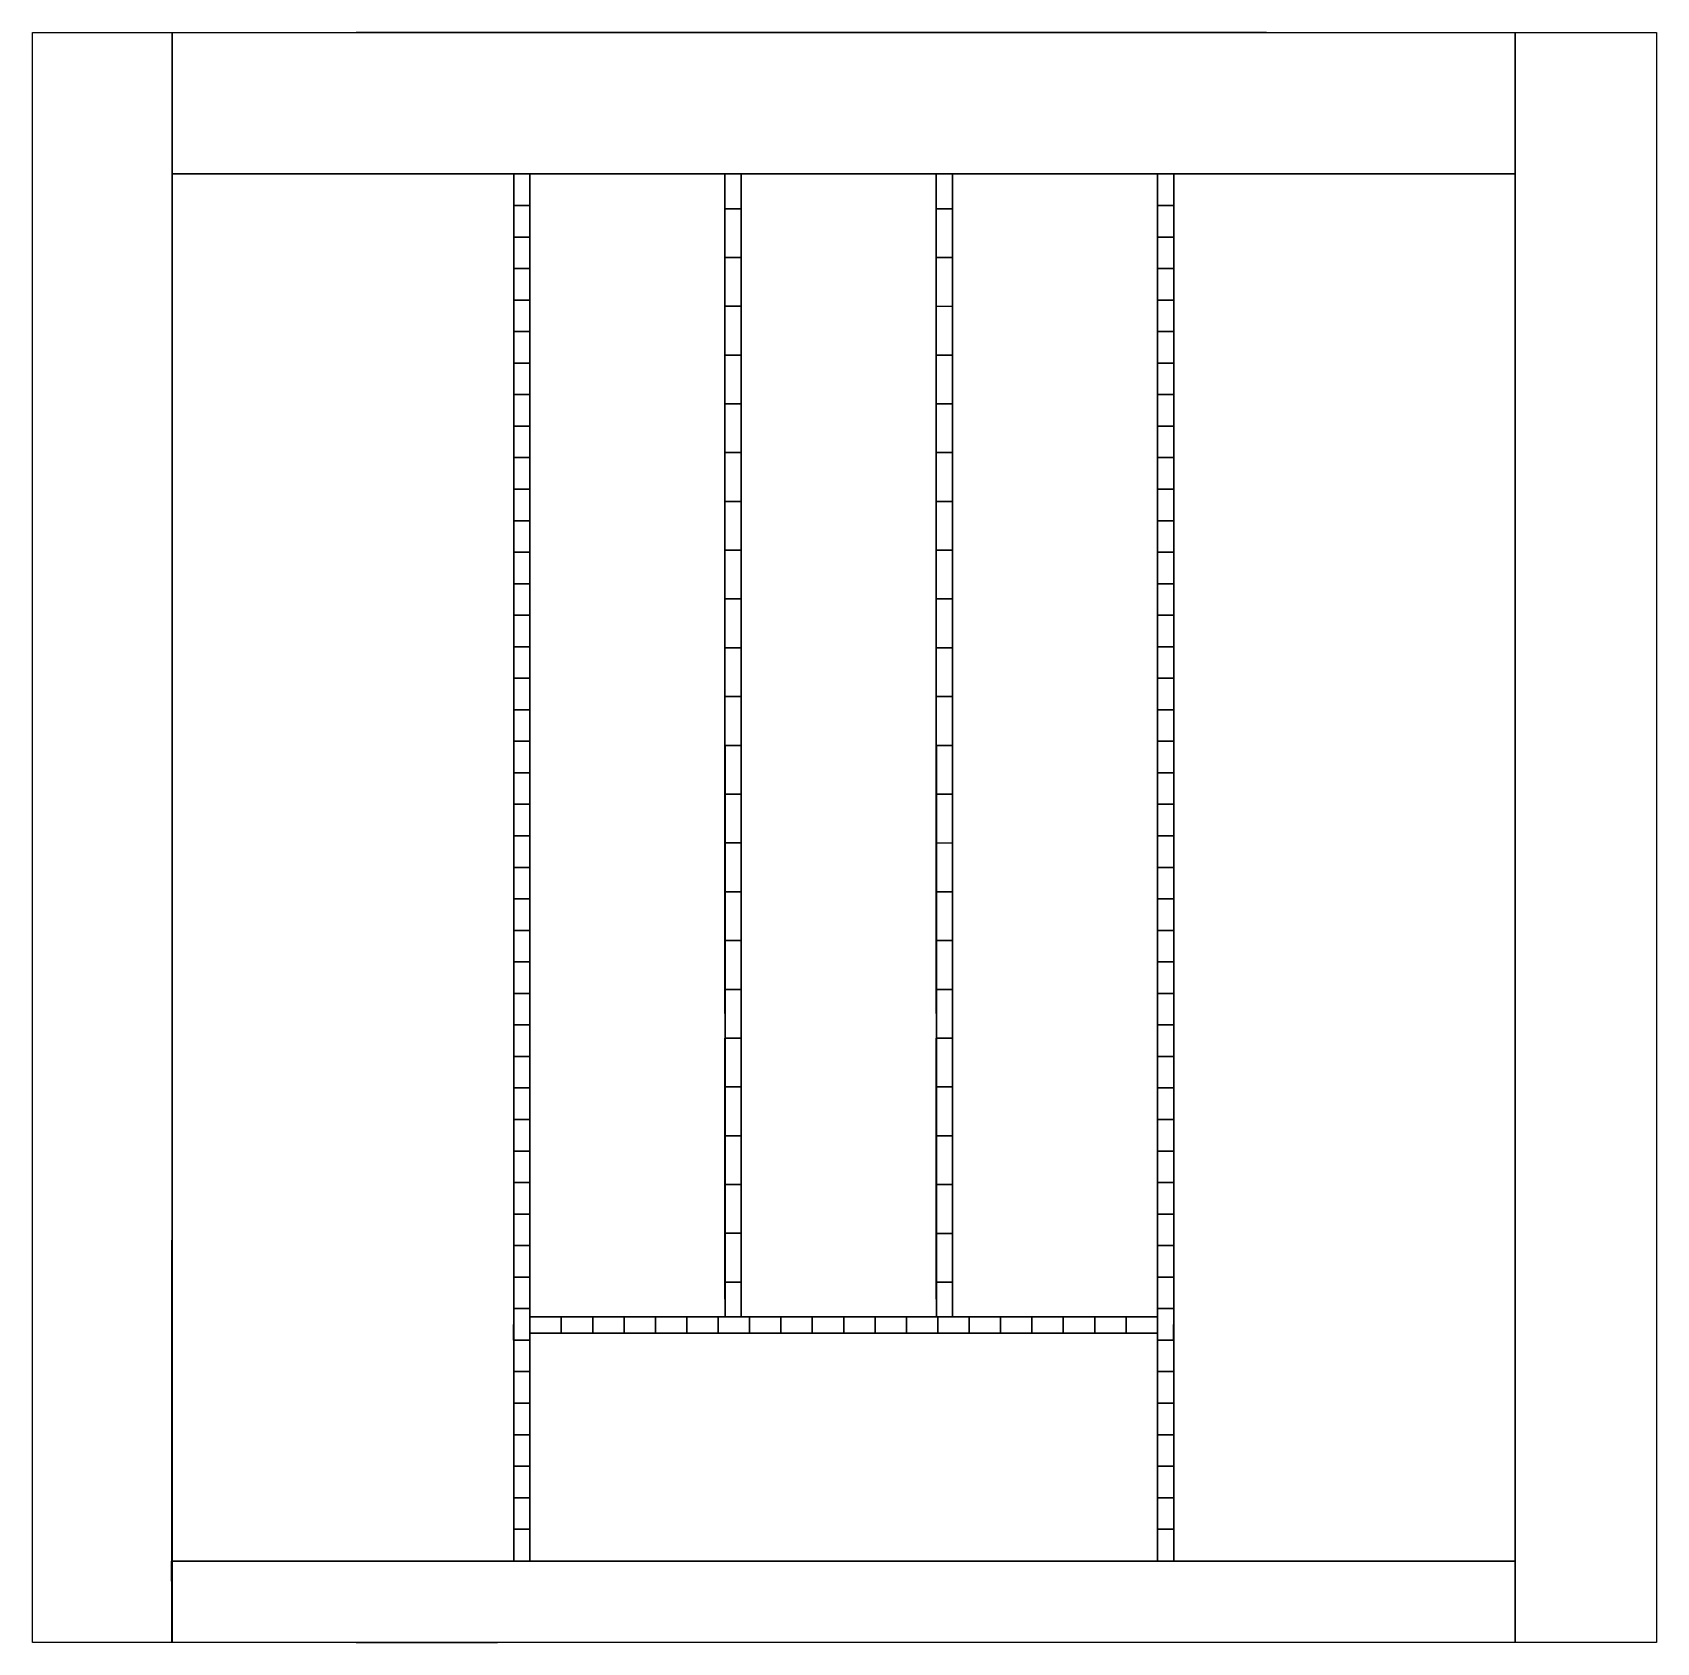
# Model space of a CAD drawing. Extents: x -240 to 260, y -495 to 0.
import ezdxf

# ---------------------------------------------------------------- set-up
doc = ezdxf.new("R2010")
doc.units = 0
doc.layers.add('BRANCO', color=7, linetype='CONTINUOUS')

msp = doc.modelspace()

# ---------------------------------------------------------------- linework, layer by layer
at = {"layer": 'BRANCO'}
for p, q in [((140, 0), (-140, 0)), ((-140, 0), (140, 0)), ((216.5, -495), (216.5, 0)), ((216.5, 0), (260, 0)), ((260, 0), (260, -495)), ((-86.5, -394.89, -73.99), (106.5, -394.89, -73.99)), ((-86.5, -399.89, -73.99), (106.5, -399.89, -73.99)), ((-140, -495), (-96.5, -495)), ((260, -495), (216.5, -495))]:
    msp.add_line(p, q, dxfattribs=at)
for points in [[(-239.51, -494.99), (-239.51, 0), (-196.5, 0), (-196.77, -495)], [(-196.5, -494.99), (-239.51, -494.99), (-239.51, 0), (-196.5, 0)], [(-196.5, -43.5), (-196.5, 0), (216.5, 0), (216.5, -43.5)], [(216.5, -495), (216.5, 0), (260, 0), (260, -495)], [(260, -495), (216.5, -495), (216.5, 0), (260, 0)], [(-196.5, -43.5), (-196.5, -43.5, -74), (216.5, -43.5, -74), (216.5, -43.5)], [(-196.5, -43.5), (-196.5, -470), (-196.5, -470, -74), (-196.5, -43.5, -74)], [(-196.5, -43.5, -74), (-196.5, -470, -74), (216.5, -470, -74), (216.5, -43.5, -74)], [(-91.5, -43.5, -24), (-91.5, -53.19, -21.85), (-91.5, -53.19, -74), (-91.5, -43.5, -74)], [(-86.5, -43.5, -24), (-91.5, -43.5, -24), (-91.5, -43.5, -74), (-86.5, -43.5, -74)], [(-86.5, -43.5, -24), (-91.5, -43.5, -24), (-91.5, -53.19, -21.85), (-86.5, -53.19, -21.85)], [(-91.5, -470, -74), (-86.5, -470, -74), (-86.5, -43.5, -74), (-91.5, -43.5, -74)], [(-86.5, -43.5, -24), (-86.5, -53.19, -21.85), (-86.5, -53.19, -74), (-86.5, -43.5, -74)], [(-21.52, -43.49, -74.02), (-21.52, -43.49, -24.02), (-26.52, -43.5, -24.02), (-26.52, -43.5, -74.02)], [(-26.5, -394.89, -74.02), (-21.5, -394.88, -74.02), (-21.52, -43.49, -74.02), (-26.52, -43.5, -74.02)], [(-21.51, -54.19, -21.19), (-21.52, -43.49, -24.02), (-26.52, -43.5, -24.02), (-26.51, -54.19, -21.19)], [(-26.52, -43.5, -24.02), (-26.51, -54.19, -21.19), (-26.51, -54.19, -74.02), (-26.52, -43.5, -74.02)], [(-21.52, -43.49, -24.02), (-21.51, -54.19, -21.19), (-21.51, -54.19, -74.02), (-21.52, -43.49, -74.02)], [(43.48, -43.5, -73.93), (43.48, -43.5, -23.93), (38.48, -43.51, -23.93), (38.48, -43.51, -73.93)], [(38.5, -394.9, -73.93), (43.5, -394.89, -73.93), (43.48, -43.5, -73.93), (38.48, -43.51, -73.93)], [(43.49, -54.19, -21.1), (43.48, -43.5, -23.93), (38.48, -43.5, -23.93), (38.49, -54.2, -21.1)], [(38.48, -43.51, -23.93), (38.49, -54.2, -21.1), (38.49, -54.2, -73.93), (38.48, -43.51, -73.93)], [(43.48, -43.5, -23.93), (43.49, -54.19, -21.1), (43.49, -54.19, -73.93), (43.48, -43.5, -73.93)], [(106.5, -43.5, -24), (106.5, -53.19, -21.84), (106.5, -53.19, -74), (106.5, -43.5, -74)], [(111.5, -43.5, -24), (106.5, -43.5, -24), (106.5, -43.5, -74), (111.5, -43.5, -74)], [(111.5, -43.5, -24), (106.5, -43.5, -24), (106.5, -53.19, -21.84), (111.5, -53.19, -21.84)], [(106.5, -470, -74), (111.5, -470, -74), (111.5, -43.5, -74), (106.5, -43.5, -74)], [(111.5, -43.5, -24), (111.5, -53.19, -21.84), (111.5, -53.19, -74), (111.5, -43.5, -74)], [(216.5, -470), (216.5, -470, -74), (216.5, -43.5, -74), (216.5, -43.5)], [(-91.5, -53.19, -21.85), (-91.5, -62.88, -19.8), (-91.5, -62.88, -74), (-91.5, -53.19, -74)], [(-86.5, -53.19, -21.85), (-91.5, -53.19, -21.85), (-91.5, -62.88, -19.8), (-86.5, -62.88, -19.8)], [(-86.5, -53.19, -21.85), (-86.5, -62.88, -19.8), (-86.5, -62.88, -74), (-86.5, -53.19, -74)], [(-26.51, -54.19, -21.19), (-26.51, -69.19, -17.53), (-26.51, -69.19, -74.02), (-26.51, -54.19, -74.02)], [(-21.51, -69.19, -17.53), (-21.53, -54.19, -21.19), (-26.51, -54.19, -21.19), (-26.51, -69.19, -17.53)], [(-21.51, -54.19, -21.19), (-21.51, -69.19, -17.53), (-21.51, -69.19, -74.02), (-21.51, -54.19, -74.02)], [(43.49, -69.19, -17.44), (43.47, -54.19, -21.1), (38.49, -54.2, -21.1), (38.49, -69.2, -17.44)], [(38.49, -54.2, -21.1), (38.49, -69.2, -17.44), (38.49, -69.2, -73.93), (38.49, -54.2, -73.93)], [(43.49, -54.19, -21.1), (43.49, -69.19, -17.44), (43.49, -69.19, -73.93), (43.49, -54.19, -73.93)], [(106.5, -53.19, -21.84), (106.5, -62.88, -19.79), (106.5, -62.88, -74), (106.5, -53.19, -74)], [(111.5, -53.19, -21.84), (106.5, -53.19, -21.84), (106.5, -62.88, -19.79), (111.5, -62.88, -19.79)], [(111.5, -53.19, -21.84), (111.5, -62.88, -19.79), (111.5, -62.88, -74), (111.5, -53.19, -74)], [(-91.5, -62.88, -19.8), (-91.5, -72.57, -17.85), (-91.5, -72.57, -74), (-91.5, -62.88, -74)], [(-86.5, -62.88, -19.8), (-91.5, -62.88, -19.8), (-91.5, -72.57, -17.85), (-86.5, -72.57, -17.85)], [(-86.5, -62.88, -19.8), (-86.5, -72.57, -17.85), (-86.5, -72.57, -74), (-86.5, -62.88, -74)], [(106.5, -62.88, -19.79), (106.5, -72.57, -17.84), (106.5, -72.57, -74), (106.5, -62.88, -74)], [(111.5, -62.88, -19.79), (106.5, -62.88, -19.79), (106.5, -72.57, -17.84), (111.5, -72.57, -17.84)], [(111.5, -62.88, -19.79), (111.5, -72.57, -17.84), (111.5, -72.57, -74), (111.5, -62.88, -74)], [(-26.51, -69.19, -17.53), (-26.51, -84.19, -14.24), (-26.51, -84.19, -74.02), (-26.51, -69.19, -74.02)], [(-21.51, -84.19, -14.24), (-21.53, -69.19, -17.53), (-26.51, -69.19, -17.53), (-26.51, -84.19, -14.24)], [(-21.51, -69.19, -17.53), (-21.51, -84.19, -14.24), (-21.51, -84.19, -74.02), (-21.51, -69.19, -74.02)], [(43.49, -84.19, -14.15), (43.47, -69.19, -17.44), (38.49, -69.2, -17.44), (38.49, -84.2, -14.15)], [(38.49, -69.2, -17.44), (38.49, -84.2, -14.15), (38.49, -84.2, -73.93), (38.49, -69.2, -73.93)], [(43.49, -69.19, -17.44), (43.49, -84.19, -14.15), (43.49, -84.19, -73.93), (43.49, -69.19, -73.93)], [(-91.5, -72.57, -17.85), (-91.5, -82.26, -16), (-91.5, -82.26, -74), (-91.5, -72.57, -74)], [(-86.5, -72.57, -17.85), (-91.5, -72.57, -17.85), (-91.5, -82.26, -16), (-86.5, -82.26, -16)], [(-86.5, -72.57, -17.85), (-86.5, -82.26, -16), (-86.5, -82.26, -74), (-86.5, -72.57, -74)], [(106.5, -72.57, -17.84), (106.5, -82.26, -16), (106.5, -82.26, -74), (106.5, -72.57, -74)], [(111.5, -72.57, -17.84), (106.5, -72.57, -17.84), (106.5, -82.26, -16), (111.5, -82.26, -16)], [(111.5, -72.57, -17.84), (111.5, -82.26, -16), (111.5, -82.26, -74), (111.5, -72.57, -74)], [(-91.5, -82.26, -16), (-91.5, -91.95, -14.26), (-91.5, -91.95, -74), (-91.5, -82.26, -74)], [(-86.5, -82.26, -16), (-91.5, -82.26, -16), (-91.5, -91.95, -14.26), (-86.5, -91.95, -14.26)], [(-86.5, -82.26, -16), (-86.5, -91.95, -14.26), (-86.5, -91.95, -74), (-86.5, -82.26, -74)], [(-26.51, -84.19, -14.24), (-26.51, -99.19, -11.31), (-26.51, -99.19, -74.02), (-26.51, -84.19, -74.02)], [(-21.51, -99.19, -11.31), (-21.53, -84.19, -14.24), (-26.51, -84.19, -14.24), (-26.51, -99.19, -11.31)], [(-21.51, -84.19, -14.24), (-21.51, -99.19, -11.31), (-21.51, -99.19, -74.02), (-21.51, -84.19, -74.02)], [(43.49, -99.19, -11.22), (43.47, -84.19, -14.15), (38.49, -84.2, -14.15), (38.49, -99.2, -11.22)], [(38.49, -84.2, -14.15), (38.49, -99.2, -11.22), (38.49, -99.2, -73.93), (38.49, -84.2, -73.93)], [(43.49, -84.19, -14.15), (43.49, -99.19, -11.22), (43.49, -99.19, -73.93), (43.49, -84.19, -73.93)], [(106.5, -82.26, -16), (106.5, -91.95, -14.26), (106.5, -91.95, -74), (106.5, -82.26, -74)], [(111.5, -82.26, -16), (106.5, -82.26, -16), (106.5, -91.95, -14.26), (111.5, -91.95, -14.26)], [(111.5, -82.26, -16), (111.5, -91.95, -14.26), (111.5, -91.95, -74), (111.5, -82.26, -74)], [(-91.5, -91.95, -14.26), (-91.5, -101.64, -12.62), (-91.5, -101.64, -74), (-91.5, -91.95, -74)], [(-86.5, -91.95, -14.26), (-91.5, -91.95, -14.26), (-91.5, -101.64, -12.62), (-86.5, -101.64, -12.62)], [(-86.5, -91.95, -14.26), (-86.5, -101.64, -12.62), (-86.5, -101.64, -74), (-86.5, -91.95, -74)], [(106.5, -91.95, -14.26), (106.5, -101.64, -12.62), (106.5, -101.64, -74), (106.5, -91.95, -74)], [(111.5, -91.95, -14.26), (106.5, -91.95, -14.26), (106.5, -101.64, -12.62), (111.5, -101.64, -12.62)], [(111.5, -91.95, -14.26), (111.5, -101.64, -12.62), (111.5, -101.64, -74), (111.5, -91.95, -74)], [(-26.51, -99.19, -11.31), (-26.51, -114.19, -8.72), (-26.51, -114.19, -74.02), (-26.51, -99.19, -74.02)], [(-21.51, -114.19, -8.72), (-21.53, -99.19, -11.31), (-26.51, -99.19, -11.31), (-26.51, -114.19, -8.72)], [(-21.51, -99.19, -11.31), (-21.51, -114.19, -8.72), (-21.51, -114.19, -74.02), (-21.51, -99.19, -74.02)], [(43.49, -114.19, -8.63), (43.47, -99.19, -11.22), (38.49, -99.2, -11.22), (38.49, -114.2, -8.63)], [(38.49, -99.2, -11.22), (38.49, -114.2, -8.63), (38.49, -114.2, -73.93), (38.49, -99.2, -73.93)], [(43.49, -99.19, -11.22), (43.49, -114.19, -8.63), (43.49, -114.19, -73.93), (43.49, -99.19, -73.93)], [(-91.5, -101.64, -12.62), (-91.5, -111.33, -11.09), (-91.5, -111.33, -74), (-91.5, -101.64, -74)], [(-86.5, -101.64, -12.62), (-91.5, -101.64, -12.62), (-91.5, -111.33, -11.09), (-86.5, -111.33, -11.09)], [(-86.5, -101.64, -12.62), (-86.5, -111.33, -11.09), (-86.5, -111.33, -74), (-86.5, -101.64, -74)], [(106.5, -101.64, -12.62), (106.5, -111.33, -11.08), (106.5, -111.33, -74), (106.5, -101.64, -74)], [(111.5, -101.64, -12.62), (106.5, -101.64, -12.62), (106.5, -111.33, -11.08), (111.5, -111.33, -11.08)], [(111.5, -101.64, -12.62), (111.5, -111.33, -11.08), (111.5, -111.33, -74), (111.5, -101.64, -74)], [(-91.5, -111.33, -11.09), (-91.5, -121.02, -9.65), (-91.5, -121.02, -74), (-91.5, -111.33, -74)], [(-86.5, -111.33, -11.09), (-91.5, -111.33, -11.09), (-91.5, -121.02, -9.65), (-86.5, -121.02, -9.65)], [(-86.5, -111.33, -11.09), (-86.5, -121.02, -9.65), (-86.5, -121.02, -74), (-86.5, -111.33, -74)], [(-26.51, -114.19, -8.72), (-26.52, -129.15, -6.51), (-26.51, -129.19, -74.02), (-26.51, -114.19, -74.02)], [(-21.52, -129.14, -6.51), (-21.53, -114.19, -8.72), (-26.51, -114.19, -8.72), (-26.52, -129.15, -6.51)], [(-21.51, -114.19, -8.72), (-21.52, -129.14, -6.51), (-21.51, -129.19, -74.02), (-21.51, -114.19, -74.02)], [(43.48, -129.15, -6.42), (43.47, -114.19, -8.63), (38.49, -114.19, -8.63), (38.48, -129.16, -6.42)], [(38.49, -114.2, -8.63), (38.48, -129.16, -6.42), (38.49, -129.2, -73.93), (38.49, -114.2, -73.93)], [(43.49, -114.19, -8.63), (43.48, -129.15, -6.42), (43.49, -129.19, -73.93), (43.49, -114.19, -73.93)], [(106.5, -111.33, -11.08), (106.5, -121.02, -9.65), (106.5, -121.02, -74), (106.5, -111.33, -74)], [(111.5, -111.33, -11.08), (106.5, -111.33, -11.08), (106.5, -121.02, -9.65), (111.5, -121.02, -9.65)], [(111.5, -111.33, -11.08), (111.5, -121.02, -9.65), (111.5, -121.02, -74), (111.5, -111.33, -74)], [(-91.5, -121.02, -9.65), (-91.5, -130.71, -8.32), (-91.5, -130.71, -74), (-91.5, -121.02, -74)], [(-86.5, -121.02, -9.65), (-91.5, -121.02, -9.65), (-91.5, -130.71, -8.32), (-86.5, -130.71, -8.32)], [(-86.5, -121.02, -9.65), (-86.5, -130.71, -8.32), (-86.5, -130.71, -74), (-86.5, -121.02, -74)], [(106.5, -121.02, -9.65), (106.5, -130.71, -8.31), (106.5, -130.71, -74), (106.5, -121.02, -74)], [(111.5, -121.02, -9.65), (106.5, -121.02, -9.65), (106.5, -130.71, -8.31), (111.5, -130.71, -8.31)], [(111.5, -121.02, -9.65), (111.5, -130.71, -8.31), (111.5, -130.71, -74), (111.5, -121.02, -74)], [(-21.51, -144.19, -4.78), (-21.53, -129.14, -6.51), (-26.52, -129.14, -6.52), (-26.51, -144.19, -4.78)], [(-26.52, -129.15, -6.51), (-26.51, -144.19, -4.78), (-26.51, -144.19, -74.02), (-26.51, -129.19, -74.02)], [(-21.52, -129.14, -6.51), (-21.51, -144.19, -4.78), (-21.51, -144.19, -74.02), (-21.51, -129.19, -74.02)], [(43.49, -144.2, -4.69), (43.47, -129.15, -6.42), (38.48, -129.15, -6.43), (38.49, -144.2, -4.69)], [(38.48, -129.16, -6.42), (38.49, -144.2, -4.69), (38.49, -144.2, -73.93), (38.49, -129.2, -73.93)], [(43.48, -129.15, -6.42), (43.49, -144.2, -4.69), (43.49, -144.2, -73.93), (43.49, -129.19, -73.93)], [(-91.5, -130.71, -8.22), (-91.5, -140.4, -7.08), (-91.5, -140.4, -74), (-91.5, -130.71, -74)], [(-86.5, -130.71, -8.22), (-91.5, -130.71, -8.22), (-91.5, -140.4, -7.08), (-86.5, -140.4, -7.08)], [(-86.5, -130.71, -8.22), (-86.5, -140.4, -7.08), (-86.5, -140.4, -74), (-86.5, -130.71, -74)], [(106.5, -130.71, -8.21), (106.5, -140.4, -7.08), (106.5, -140.4, -74), (106.5, -130.71, -74)], [(111.5, -130.71, -8.21), (106.5, -130.71, -8.21), (106.5, -140.4, -7.08), (111.5, -140.4, -7.08)], [(111.5, -130.71, -8.21), (111.5, -140.4, -7.08), (111.5, -140.4, -74), (111.5, -130.71, -74)], [(-91.5, -140.4, -7.08), (-91.5, -150.09, -5.95), (-91.5, -150.09, -74), (-91.5, -140.4, -74)], [(-86.5, -140.4, -7.08), (-91.5, -140.4, -7.08), (-91.5, -150.09, -5.95), (-86.5, -150.09, -5.95)], [(-86.5, -140.4, -7.08), (-86.5, -150.09, -5.95), (-86.5, -150.09, -74), (-86.5, -140.4, -74)], [(-26.51, -144.19, -4.78), (-26.51, -159.19, -3.23), (-26.51, -159.19, -74.02), (-26.51, -144.19, -74.02)], [(-21.51, -159.19, -3.23), (-21.53, -144.19, -4.78), (-26.51, -144.19, -4.78), (-26.51, -159.19, -3.23)], [(-21.51, -144.19, -4.78), (-21.51, -159.19, -3.23), (-21.51, -159.19, -74.02), (-21.51, -144.19, -74.02)], [(43.49, -159.19, -3.14), (43.47, -144.2, -4.69), (38.49, -144.2, -4.69), (38.49, -159.2, -3.14)], [(38.49, -144.2, -4.69), (38.49, -159.2, -3.14), (38.49, -159.2, -73.93), (38.49, -144.2, -73.93)], [(43.49, -144.2, -4.69), (43.49, -159.19, -3.14), (43.49, -159.19, -73.93), (43.49, -144.2, -73.93)], [(106.5, -140.4, -7.08), (106.5, -150.09, -5.94), (106.5, -150.09, -74), (106.5, -140.4, -74)], [(111.5, -140.4, -7.08), (106.5, -140.4, -7.08), (106.5, -150.09, -5.94), (111.5, -150.09, -5.94)], [(111.5, -140.4, -7.08), (111.5, -150.09, -5.94), (111.5, -150.09, -74), (111.5, -140.4, -74)], [(-91.5, -150.09, -5.95), (-91.5, -159.78, -4.92), (-91.5, -159.78, -74), (-91.5, -150.09, -74)], [(-86.5, -150.09, -5.95), (-91.5, -150.09, -5.95), (-91.5, -159.78, -4.92), (-86.5, -159.78, -4.92)], [(-86.5, -150.09, -5.95), (-86.5, -159.78, -4.92), (-86.5, -159.78, -74), (-86.5, -150.09, -74)], [(106.5, -150.09, -5.94), (106.5, -159.78, -4.91), (106.5, -159.78, -74), (106.5, -150.09, -74)], [(111.5, -150.09, -5.94), (106.5, -150.09, -5.94), (106.5, -159.78, -4.91), (111.5, -159.78, -4.91)], [(111.5, -150.09, -5.94), (111.5, -159.78, -4.91), (111.5, -159.78, -74), (111.5, -150.09, -74)], [(-91.5, -159.78, -4.92), (-91.5, -169.47, -3.98), (-91.5, -169.47, -74), (-91.5, -159.78, -74)], [(-86.5, -159.78, -4.92), (-91.5, -159.78, -4.92), (-91.5, -169.47, -3.98), (-86.5, -169.47, -3.98)], [(-86.5, -159.78, -4.92), (-86.5, -169.47, -3.98), (-86.5, -169.47, -74), (-86.5, -159.78, -74)], [(-26.51, -159.19, -3.23), (-26.52, -174.12, -1.92), (-26.51, -174.19, -74.02), (-26.51, -159.19, -74.02)], [(-21.52, -174.12, -1.92), (-21.53, -159.19, -3.23), (-26.51, -159.19, -3.23), (-26.52, -174.12, -1.92)], [(-21.51, -159.19, -3.23), (-21.52, -174.12, -1.92), (-21.51, -174.19, -74.02), (-21.51, -159.19, -74.02)], [(43.48, -174.12, -1.83), (43.47, -159.19, -3.14), (38.49, -159.19, -3.14), (38.48, -174.13, -1.83)], [(38.49, -159.2, -3.14), (38.48, -174.13, -1.83), (38.49, -174.2, -73.93), (38.49, -159.2, -73.93)], [(43.49, -159.19, -3.14), (43.48, -174.12, -1.83), (43.49, -174.19, -73.93), (43.49, -159.19, -73.93)], [(106.5, -159.78, -4.91), (106.5, -169.47, -3.98), (106.5, -169.47, -74), (106.5, -159.78, -74)], [(111.5, -159.78, -4.91), (106.5, -159.78, -4.91), (106.5, -169.47, -3.98), (111.5, -169.47, -3.98)], [(111.5, -159.78, -4.91), (111.5, -169.47, -3.98), (111.5, -169.47, -74), (111.5, -159.78, -74)], [(-91.5, -169.47, -3.98), (-91.5, -179.16, -3.15), (-91.5, -179.16, -74), (-91.5, -169.47, -74)], [(-86.5, -169.47, -3.98), (-91.5, -169.47, -3.98), (-91.5, -179.16, -3.15), (-86.5, -179.16, -3.15)], [(-86.5, -169.47, -3.98), (-86.5, -179.16, -3.15), (-86.5, -179.16, -74), (-86.5, -169.47, -74)], [(106.5, -169.47, -3.98), (106.5, -179.16, -3.14), (106.5, -179.16, -74), (106.5, -169.47, -74)], [(111.5, -169.47, -3.98), (106.5, -169.47, -3.98), (106.5, -179.16, -3.14), (111.5, -179.16, -3.14)], [(111.5, -169.47, -3.98), (111.5, -179.16, -3.14), (111.5, -179.16, -74), (111.5, -169.47, -74)], [(-21.51, -189.19, -1.16), (-21.53, -174.12, -1.92), (-26.52, -174.11, -1.92), (-26.51, -189.19, -1.16)], [(-26.52, -174.12, -1.92), (-26.51, -189.19, -1.16), (-26.51, -189.19, -74.02), (-26.51, -174.19, -74.02)], [(-21.52, -174.12, -1.92), (-21.51, -189.19, -1.16), (-21.51, -189.19, -74.02), (-21.51, -174.19, -74.02)], [(43.49, -189.19, -1.07), (43.47, -174.12, -1.83), (38.48, -174.12, -1.83), (38.49, -189.2, -1.07)], [(38.48, -174.13, -1.83), (38.49, -189.2, -1.07), (38.49, -189.2, -73.93), (38.49, -174.2, -73.93)], [(43.48, -174.12, -1.83), (43.49, -189.19, -1.07), (43.49, -189.19, -73.93), (43.49, -174.19, -73.93)], [(-91.5, -179.16, -3.15), (-91.5, -188.85, -2.41), (-91.5, -188.85, -74), (-91.5, -179.16, -74)], [(-86.5, -179.16, -3.15), (-91.5, -179.16, -3.15), (-91.5, -188.85, -2.41), (-86.5, -188.85, -2.41)], [(-86.5, -179.16, -3.15), (-86.5, -188.85, -2.41), (-86.5, -188.85, -74), (-86.5, -179.16, -74)], [(106.5, -179.16, -3.14), (106.5, -188.85, -2.4), (106.5, -188.85, -74), (106.5, -179.16, -74)], [(111.5, -179.16, -3.14), (106.5, -179.16, -3.14), (106.5, -188.85, -2.4), (111.5, -188.85, -2.4)], [(111.5, -179.16, -3.14), (111.5, -188.85, -2.4), (111.5, -188.85, -74), (111.5, -179.16, -74)], [(-91.5, -188.85, -2.41), (-91.5, -198.54, -1.77), (-91.5, -198.54, -74), (-91.5, -188.85, -74)], [(-86.5, -188.85, -2.41), (-91.5, -188.85, -2.41), (-91.5, -198.54, -1.77), (-86.5, -198.54, -1.77)], [(-86.5, -188.85, -2.41), (-86.5, -198.54, -1.77), (-86.5, -198.54, -74), (-86.5, -188.85, -74)], [(-26.51, -189.19, -1.16), (-26.51, -204.19, -0.39), (-26.51, -204.19, -74.02), (-26.51, -189.19, -74.02)], [(-21.51, -204.19, -0.39), (-21.53, -189.19, -1.16), (-26.51, -189.19, -1.16), (-26.51, -204.19, -0.39)], [(-21.51, -189.19, -1.16), (-21.51, -204.19, -0.39), (-21.51, -204.19, -74.02), (-21.51, -189.19, -74.02)], [(43.49, -204.19, -0.3), (43.47, -189.19, -1.07), (38.49, -189.2, -1.07), (38.49, -204.2, -0.3)], [(38.49, -189.2, -1.07), (38.49, -204.2, -0.3), (38.49, -204.2, -73.93), (38.49, -189.2, -73.93)], [(43.49, -189.19, -1.07), (43.49, -204.19, -0.3), (43.49, -204.19, -73.93), (43.49, -189.19, -73.93)], [(106.5, -188.85, -2.4), (106.5, -198.54, -1.76), (106.5, -198.54, -74), (106.5, -188.85, -74)], [(111.5, -188.85, -2.4), (106.5, -188.85, -2.4), (106.5, -198.54, -1.76), (111.5, -198.54, -1.76)], [(111.5, -188.85, -2.4), (111.5, -198.54, -1.76), (111.5, -198.54, -74), (111.5, -188.85, -74)], [(-91.5, -198.54, -1.77), (-91.5, -208.23, -1.23), (-91.5, -208.23, -74), (-91.5, -198.54, -74)], [(-86.5, -198.54, -1.77), (-91.5, -198.54, -1.77), (-91.5, -208.23, -1.23), (-86.5, -208.23, -1.23)], [(-86.5, -198.54, -1.77), (-86.5, -208.23, -1.23), (-86.5, -208.23, -74), (-86.5, -198.54, -74)], [(106.5, -198.54, -1.76), (106.5, -208.23, -1.22), (106.5, -208.23, -74), (106.5, -198.54, -74)], [(111.5, -198.54, -1.76), (106.5, -198.54, -1.76), (106.5, -208.23, -1.22), (111.5, -208.23, -1.22)], [(111.5, -198.54, -1.76), (111.5, -208.23, -1.22), (111.5, -208.23, -74), (111.5, -198.54, -74)], [(-21.51, -219.19, -0.39), (-21.51, -204.19, -0.39), (-26.51, -204.19, -0.39), (-26.52, -219.2, -0.39)], [(-26.51, -204.19, -0.39), (-26.51, -219.19, -0.39), (-26.51, -219.19, -74.02), (-26.51, -204.19, -74.02)], [(-21.51, -204.19, -0.39), (-21.51, -219.19, -0.39), (-21.51, -219.19, -74.02), (-21.51, -204.19, -74.02)], [(43.49, -219.19, -0.3), (43.49, -204.19, -0.3), (38.49, -204.19, -0.3), (38.48, -219.2, -0.3)], [(38.49, -204.2, -0.3), (38.49, -219.2, -0.3), (38.49, -219.2, -73.93), (38.49, -204.2, -73.93)], [(43.49, -204.19, -0.3), (43.49, -219.19, -0.3), (43.49, -219.19, -73.93), (43.49, -204.19, -73.93)], [(-91.5, -208.23, -1.23), (-91.5, -217.92, -0.79), (-91.5, -217.92, -74), (-91.5, -208.23, -74)], [(-86.5, -208.23, -1.23), (-91.5, -208.23, -1.23), (-91.5, -217.92, -0.79), (-86.5, -217.92, -0.79)], [(-86.5, -208.23, -1.23), (-86.5, -217.92, -0.79), (-86.5, -217.92, -74), (-86.5, -208.23, -74)], [(106.5, -208.23, -1.22), (106.5, -217.92, -0.78), (106.5, -217.92, -74), (106.5, -208.23, -74)], [(111.5, -208.23, -1.22), (106.5, -208.23, -1.22), (106.5, -217.92, -0.78), (111.5, -217.92, -0.78)], [(111.5, -208.23, -1.22), (111.5, -217.92, -0.78), (111.5, -217.92, -74), (111.5, -208.23, -74)], [(-91.5, -217.92, -0.79), (-91.5, -227.61, -0.35), (-91.5, -227.61, -74), (-91.5, -217.92, -74)], [(-86.5, -217.92, -0.79), (-91.5, -217.92, -0.79), (-91.5, -227.61, -0.35), (-86.5, -227.61, -0.35)], [(-86.5, -217.92, -0.79), (-86.5, -227.61, -0.35), (-86.5, -227.61, -74), (-86.5, -217.92, -74)], [(-26.52, -219.2, -0.39), (-26.51, -234.19, -0.56), (-26.51, -234.19, -74.02), (-26.51, -219.19, -74.02)], [(-21.51, -234.19, -0.56), (-21.53, -219.19, -0.39), (-26.51, -219.19, -0.39), (-26.51, -234.19, -0.56)], [(-21.52, -219.19, -0.39), (-21.51, -234.19, -0.56), (-21.51, -234.19, -74.02), (-21.51, -219.19, -74.02)], [(38.48, -219.2, -0.3), (38.49, -234.2, -0.47), (38.49, -234.2, -73.93), (38.49, -219.2, -73.93)], [(43.49, -234.19, -0.47), (43.47, -219.19, -0.3), (38.49, -219.19, -0.3), (38.49, -234.2, -0.47)], [(43.48, -219.2, -0.3), (43.49, -234.19, -0.47), (43.49, -234.19, -73.93), (43.49, -219.19, -73.93)], [(106.5, -217.92, -0.78), (106.5, -227.61, -0.34), (106.5, -227.61, -74), (106.5, -217.92, -74)], [(111.5, -217.92, -0.78), (106.5, -217.92, -0.78), (106.5, -227.61, -0.34), (111.5, -227.61, -0.34)], [(111.5, -217.92, -0.78), (111.5, -227.61, -0.34), (111.5, -227.61, -74), (111.5, -217.92, -74)], [(-91.5, -227.61, -0.35), (-91.5, -237.3, -0.2), (-91.5, -237.3, -74), (-91.5, -227.61, -74)], [(-86.5, -227.61, -0.35), (-91.5, -227.61, -0.35), (-91.5, -237.3, -0.2), (-86.5, -237.3, -0.2)], [(-86.5, -227.61, -0.35), (-86.5, -237.3, -0.2), (-86.5, -237.3, -74), (-86.5, -227.61, -74)], [(106.5, -227.61, -0.34), (106.5, -237.3, -0.19), (106.5, -237.3, -74), (106.5, -227.61, -74)], [(111.5, -227.61, -0.34), (106.5, -227.61, -0.34), (106.5, -237.3, -0.19), (111.5, -237.3, -0.19)], [(111.5, -227.61, -0.34), (111.5, -237.3, -0.19), (111.5, -237.3, -74), (111.5, -227.61, -74)], [(-26.51, -234.19, -0.56), (-26.51, -249.19, -1.07), (-26.51, -249.19, -74.02), (-26.51, -234.19, -74.02)], [(-21.51, -249.19, -1.07), (-21.51, -234.19, -0.56), (-26.51, -234.19, -0.56), (-26.51, -249.19, -1.07)], [(-21.51, -234.19, -0.56), (-21.51, -249.19, -1.07), (-21.51, -249.19, -74.02), (-21.51, -234.19, -74.02)], [(43.49, -249.19, -0.98), (43.49, -234.19, -0.47), (38.49, -234.2, -0.47), (38.49, -249.2, -0.98)], [(38.49, -234.2, -0.47), (38.49, -249.2, -0.98), (38.49, -249.2, -73.93), (38.49, -234.2, -73.93)], [(43.49, -234.19, -0.47), (43.49, -249.19, -0.98), (43.49, -249.19, -73.93), (43.49, -234.19, -73.93)], [(-91.5, -237.3, -0.2), (-91.5, -246.99, -0.05), (-91.5, -246.99, -74), (-91.5, -237.3, -74)], [(-86.5, -237.3, -0.2), (-91.5, -237.3, -0.2), (-91.5, -246.99, -0.05), (-86.5, -246.99, -0.05)], [(-86.5, -237.3, -0.2), (-86.5, -246.99, -0.05), (-86.5, -246.99, -74), (-86.5, -237.3, -74)], [(106.5, -237.3, -0.19), (106.5, -246.99, -0.05), (106.5, -246.99, -74), (106.5, -237.3, -74)], [(111.5, -237.3, -0.19), (106.5, -237.3, -0.19), (106.5, -246.99, -0.05), (111.5, -246.99, -0.05)], [(111.5, -237.3, -0.19), (111.5, -246.99, -0.05), (111.5, -246.99, -74), (111.5, -237.3, -74)], [(-91.5, -246.99, -0.05), (-91.5, -256.68, -0.05), (-91.5, -256.68, -74), (-91.5, -246.99, -74)], [(-86.5, -246.99, -0.05), (-91.5, -246.99, -0.05), (-91.5, -256.68, -0.05), (-86.5, -256.68, 0)], [(-86.5, -246.99, -0.05), (-86.5, -256.68, -0.05), (-86.5, -256.68, -74), (-86.5, -246.99, -74)], [(-26.51, -249.19, -1.07), (-26.51, -264.19, -1.91), (-26.51, -264.19, -74.02), (-26.51, -249.19, -74.02)], [(-21.51, -264.19, -1.91), (-21.51, -249.19, -1.07), (-26.51, -249.19, -1.07), (-26.51, -264.19, -1.91)], [(-21.51, -249.19, -1.07), (-21.51, -264.19, -1.91), (-21.51, -264.19, -74.02), (-21.51, -249.19, -74.02)], [(43.49, -264.19, -1.82), (43.49, -249.19, -0.98), (38.49, -249.2, -0.98), (38.49, -264.2, -1.82)], [(38.49, -249.2, -0.98), (38.49, -264.2, -1.82), (38.49, -264.2, -73.93), (38.49, -249.2, -73.93)], [(43.49, -249.19, -0.98), (43.49, -264.19, -1.82), (43.49, -264.19, -73.93), (43.49, -249.19, -73.93)], [(106.5, -246.99, -0.05), (106.5, -256.68, -0.05), (106.5, -256.68, -74), (106.5, -246.99, -74)], [(111.5, -246.99, -0.05), (106.5, -246.99, -0.05), (106.5, -256.68, -0.05), (111.5, -256.68, 0)], [(111.5, -246.99, -0.05), (111.5, -256.68, -0.05), (111.5, -256.68, -74), (111.5, -246.99, -74)], [(-91.5, -256.68, 0), (-91.5, -266.37, -0.05), (-91.5, -266.37, -74), (-91.5, -256.68, -74)], [(-86.5, -256.68, 0), (-91.5, -256.68, -0.05), (-91.5, -266.37, -0.05), (-86.5, -266.37, -0.05)], [(-86.5, -256.68, 0), (-86.5, -266.37, -0.05), (-86.5, -266.37, -74), (-86.5, -256.68, -74)], [(106.5, -256.68, 0), (106.5, -266.37, -0.05), (106.5, -266.37, -74), (106.5, -256.68, -74)], [(111.5, -256.68, 0), (106.5, -256.68, -0.05), (106.5, -266.37, -0.05), (111.5, -266.37, -0.05)], [(111.5, -256.68, 0), (111.5, -266.37, -0.05), (111.5, -266.37, -74), (111.5, -256.68, -74)], [(-26.51, -264.19, -1.91), (-26.51, -279.19, -3.1), (-26.51, -279.19, -74.02), (-26.51, -264.19, -74.02)], [(-21.51, -279.19, -3.1), (-21.51, -264.19, -1.91), (-26.51, -264.19, -1.91), (-26.51, -279.19, -3.1)], [(-21.51, -264.19, -1.91), (-21.51, -279.19, -3.1), (-21.51, -279.19, -74.02), (-21.51, -264.19, -74.02)], [(43.49, -279.19, -3.01), (43.49, -264.19, -1.82), (38.49, -264.2, -1.82), (38.49, -279.2, -3.01)], [(38.49, -264.2, -1.82), (38.49, -279.2, -3.01), (38.49, -279.2, -73.93), (38.49, -264.2, -73.93)], [(43.49, -264.19, -1.82), (43.49, -279.19, -3.01), (43.49, -279.19, -73.93), (43.49, -264.19, -73.93)], [(-91.5, -266.37, -0.05), (-91.5, -276.06, -0.2), (-91.5, -276.06, -74), (-91.5, -266.37, -74)], [(-86.5, -266.37, -0.05), (-91.5, -266.37, -0.05), (-91.5, -276.06, -0.2), (-86.5, -276.06, -0.2)], [(-86.5, -266.37, -0.05), (-86.5, -276.06, -0.2), (-86.5, -276.06, -74), (-86.5, -266.37, -74)], [(106.5, -266.37, -0.05), (106.5, -276.06, -0.19), (106.5, -276.06, -74), (106.5, -266.37, -74)], [(111.5, -266.37, -0.05), (106.5, -266.37, -0.05), (106.5, -276.06, -0.19), (111.5, -276.06, -0.19)], [(111.5, -266.37, -0.05), (111.5, -276.06, -0.19), (111.5, -276.06, -74), (111.5, -266.37, -74)], [(-91.5, -276.06, -0.2), (-91.5, -285.75, -0.44), (-91.5, -285.75, -74), (-91.5, -276.06, -74)], [(-86.5, -276.06, -0.2), (-91.5, -276.06, -0.2), (-91.5, -285.75, -0.44), (-86.5, -285.75, -0.44)], [(-86.5, -276.06, -0.2), (-86.5, -285.75, -0.44), (-86.5, -285.75, -74), (-86.5, -276.06, -74)], [(-26.51, -279.19, -3.1), (-26.51, -294.19, -4.63), (-26.51, -294.19, -74.02), (-26.51, -279.19, -74.02)], [(-21.51, -294.19, -4.63), (-21.53, -279.19, -3.1), (-26.51, -279.19, -3.1), (-26.51, -294.19, -4.63)], [(-21.51, -279.19, -3.1), (-21.51, -294.19, -4.63), (-21.51, -294.19, -74.02), (-21.51, -279.19, -74.02)], [(43.49, -294.19, -4.54), (43.47, -279.19, -3.01), (38.49, -279.2, -3.01), (38.49, -294.2, -4.54)], [(38.49, -279.2, -3.01), (38.49, -294.2, -4.54), (38.49, -294.2, -73.93), (38.49, -279.2, -73.93)], [(43.49, -279.19, -3.01), (43.49, -294.19, -4.54), (43.49, -294.19, -73.93), (43.49, -279.19, -73.93)], [(106.5, -276.06, -0.19), (106.5, -285.75, -0.44), (106.5, -285.75, -74), (106.5, -276.06, -74)], [(111.5, -276.06, -0.19), (106.5, -276.06, -0.19), (106.5, -285.75, -0.44), (111.5, -285.75, -0.44)], [(111.5, -276.06, -0.19), (111.5, -285.75, -0.44), (111.5, -285.75, -74), (111.5, -276.06, -74)], [(-91.5, -285.75, -0.44), (-91.5, -295.44, -0.78), (-91.5, -295.44, -74), (-91.5, -285.75, -74)], [(-86.5, -285.75, -0.44), (-91.5, -285.75, -0.44), (-91.5, -295.44, -0.78), (-86.5, -295.44, -0.78)], [(-86.5, -285.75, -0.44), (-86.5, -295.44, -0.78), (-86.5, -295.44, -74), (-86.5, -285.75, -74)], [(106.5, -285.75, -0.44), (106.5, -295.44, -0.78), (106.5, -295.44, -74), (106.5, -285.75, -74)], [(111.5, -285.75, -0.44), (106.5, -285.75, -0.44), (106.5, -295.44, -0.78), (111.5, -295.44, -0.78)], [(111.5, -285.75, -0.44), (111.5, -295.44, -0.78), (111.5, -295.44, -74), (111.5, -285.75, -74)], [(-26.51, -294.19, -4.63), (-26.51, -309.19, -6.51), (-26.5, -309.19, -74.02), (-26.51, -294.19, -74.02)], [(-21.51, -309.19, -6.51), (-21.53, -294.19, -4.63), (-26.51, -294.19, -4.63), (-26.51, -309.19, -6.51)], [(-21.51, -294.19, -4.63), (-21.51, -309.19, -6.51), (-21.5, -309.19, -74.02), (-21.51, -294.19, -74.02)], [(43.49, -309.19, -6.42), (43.47, -294.19, -4.54), (38.49, -294.2, -4.54), (38.49, -309.2, -6.42)], [(38.49, -294.2, -4.54), (38.49, -309.2, -6.42), (38.5, -309.2, -73.93), (38.49, -294.2, -73.93)], [(43.49, -294.19, -4.54), (43.49, -309.19, -6.42), (43.5, -309.19, -73.93), (43.49, -294.19, -73.93)], [(-91.5, -295.44, -0.78), (-91.5, -305.13, -1.22), (-91.5, -305.13, -74), (-91.5, -295.44, -74)], [(-86.5, -295.44, -0.78), (-91.5, -295.44, -0.78), (-91.5, -305.13, -1.22), (-86.5, -305.13, -1.22)], [(-86.5, -295.44, -0.78), (-86.5, -305.13, -1.22), (-86.5, -305.13, -74), (-86.5, -295.44, -74)], [(106.5, -295.44, -0.78), (106.5, -305.13, -1.22), (106.5, -305.13, -74), (106.5, -295.44, -74)], [(111.5, -295.44, -0.78), (106.5, -295.44, -0.78), (106.5, -305.13, -1.22), (111.5, -305.13, -1.22)], [(111.5, -295.44, -0.78), (111.5, -305.13, -1.22), (111.5, -305.13, -74), (111.5, -295.44, -74)], [(-91.5, -305.13, -1.22), (-91.5, -314.82, -1.76), (-91.5, -314.82, -74), (-91.5, -305.13, -74)], [(-86.5, -305.13, -1.22), (-91.5, -305.13, -1.22), (-91.5, -314.82, -1.76), (-86.5, -314.82, -1.76)], [(-86.5, -305.13, -1.22), (-86.5, -314.82, -1.76), (-86.5, -314.82, -74), (-86.5, -305.13, -74)], [(-26.51, -309.19, -6.51), (-26.51, -324.19, -8.73), (-26.51, -324.19, -74.02), (-26.51, -309.19, -74.02)], [(-21.51, -324.19, -8.73), (-21.51, -309.19, -6.51), (-26.51, -309.19, -6.51), (-26.51, -324.19, -8.73)], [(-21.51, -309.19, -6.51), (-21.51, -324.19, -8.73), (-21.51, -324.19, -74.02), (-21.51, -309.19, -74.02)], [(43.49, -324.19, -8.64), (43.49, -309.19, -6.42), (38.49, -309.2, -6.42), (38.49, -324.2, -8.64)], [(38.49, -309.2, -6.42), (38.49, -324.2, -8.64), (38.49, -324.2, -73.93), (38.49, -309.2, -73.93)], [(43.49, -309.19, -6.42), (43.49, -324.19, -8.64), (43.49, -324.19, -73.93), (43.49, -309.19, -73.93)], [(106.5, -305.13, -1.22), (106.5, -314.82, -1.76), (106.5, -314.82, -74), (106.5, -305.13, -74)], [(111.5, -305.13, -1.22), (106.5, -305.13, -1.22), (106.5, -314.82, -1.76), (111.5, -314.82, -1.76)], [(111.5, -305.13, -1.22), (111.5, -314.82, -1.76), (111.5, -314.82, -74), (111.5, -305.13, -74)], [(-91.5, -314.82, -1.76), (-91.5, -324.51, -2.4), (-91.5, -324.51, -74), (-91.5, -314.82, -74)], [(-86.5, -314.82, -1.76), (-91.5, -314.82, -1.76), (-91.5, -324.51, -2.4), (-86.5, -324.51, -2.4)], [(-86.5, -314.82, -1.76), (-86.5, -324.51, -2.4), (-86.5, -324.51, -74), (-86.5, -314.82, -74)], [(106.5, -314.82, -1.76), (106.5, -324.51, -2.39), (106.5, -324.51, -74), (106.5, -314.82, -74)], [(111.5, -314.82, -1.76), (106.5, -314.82, -1.76), (106.5, -324.51, -2.39), (111.5, -324.51, -2.39)], [(111.5, -314.82, -1.76), (111.5, -324.51, -2.39), (111.5, -324.51, -74), (111.5, -314.82, -74)], [(-91.5, -324.51, -2.4), (-91.5, -334.2, -3.13), (-91.5, -334.2, -74), (-91.5, -324.51, -74)], [(-86.5, -324.51, -2.4), (-91.5, -324.51, -2.4), (-91.5, -334.2, -3.13), (-86.5, -334.2, -3.13)], [(-86.5, -324.51, -2.4), (-86.5, -334.2, -3.13), (-86.5, -334.2, -74), (-86.5, -324.51, -74)], [(-26.51, -324.19, -8.73), (-26.51, -339.19, -11.31), (-26.51, -339.19, -74.02), (-26.51, -324.19, -74.02)], [(-21.51, -339.19, -11.31), (-21.51, -324.19, -8.73), (-26.51, -324.19, -8.73), (-26.51, -339.19, -11.31)], [(-21.51, -324.19, -8.73), (-21.51, -339.19, -11.31), (-21.51, -339.19, -74.02), (-21.51, -324.19, -74.02)], [(43.49, -339.19, -11.22), (43.49, -324.19, -8.64), (38.49, -324.2, -8.64), (38.49, -339.2, -11.22)], [(38.49, -324.2, -8.64), (38.49, -339.2, -11.22), (38.49, -339.2, -73.93), (38.49, -324.2, -73.93)], [(43.49, -324.19, -8.64), (43.49, -339.19, -11.22), (43.49, -339.19, -73.93), (43.49, -324.19, -73.93)], [(106.5, -324.51, -2.39), (106.5, -334.2, -3.13), (106.5, -334.2, -74), (106.5, -324.51, -74)], [(111.5, -324.51, -2.39), (106.5, -324.51, -2.39), (106.5, -334.2, -3.13), (111.5, -334.2, -3.13)], [(111.5, -324.51, -2.39), (111.5, -334.2, -3.13), (111.5, -334.2, -74), (111.5, -324.51, -74)], [(-91.5, -334.2, -3.13), (-91.5, -343.89, -3.97), (-91.5, -343.89, -74), (-91.5, -334.2, -74)], [(-86.5, -334.2, -3.13), (-91.5, -334.2, -3.13), (-91.5, -343.89, -3.97), (-86.5, -343.89, -3.97)], [(-86.5, -334.2, -3.13), (-86.5, -343.89, -3.97), (-86.5, -343.89, -74), (-86.5, -334.2, -74)], [(106.5, -334.2, -3.13), (106.5, -343.89, -3.96), (106.5, -343.89, -74), (106.5, -334.2, -74)], [(111.5, -334.2, -3.13), (106.5, -334.2, -3.13), (106.5, -343.89, -3.96), (111.5, -343.89, -3.96)], [(111.5, -334.2, -3.13), (111.5, -343.89, -3.96), (111.5, -343.89, -74), (111.5, -334.2, -74)], [(-26.51, -339.19, -11.31), (-26.51, -354.19, -14.24), (-26.51, -354.19, -74.02), (-26.51, -339.19, -74.02)], [(-21.51, -339.19, -11.31), (-26.51, -339.19, -11.31), (-26.51, -354.19, -14.24), (-21.51, -354.19, -14.24)], [(-21.51, -339.19, -11.31), (-21.51, -354.19, -14.24), (-21.51, -354.19, -74.02), (-21.51, -339.19, -74.02)], [(38.49, -339.2, -11.22), (38.49, -354.2, -14.15), (38.49, -354.2, -73.93), (38.49, -339.2, -73.93)], [(43.49, -339.2, -11.22), (38.49, -339.2, -11.22), (38.49, -354.2, -14.15), (43.49, -354.2, -14.15)], [(43.49, -339.19, -11.22), (43.49, -354.19, -14.15), (43.49, -354.19, -73.93), (43.49, -339.19, -73.93)], [(-91.5, -343.89, -3.97), (-91.5, -353.58, -4.9), (-91.5, -353.58, -74), (-91.5, -343.89, -74)], [(-86.5, -343.89, -3.97), (-91.5, -343.89, -3.97), (-91.5, -353.58, -4.9), (-86.5, -353.58, -4.9)], [(-86.5, -343.89, -3.97), (-86.5, -353.58, -4.9), (-86.5, -353.58, -74), (-86.5, -343.89, -74)], [(106.5, -343.89, -3.96), (106.5, -353.58, -4.9), (106.5, -353.58, -74), (106.5, -343.89, -74)], [(111.5, -343.89, -3.96), (106.5, -343.89, -3.96), (106.5, -353.58, -4.9), (111.5, -353.58, -4.9)], [(111.5, -343.89, -3.96), (111.5, -353.58, -4.9), (111.5, -353.58, -74), (111.5, -343.89, -74)], [(-91.5, -353.58, -4.9), (-91.5, -363.27, -5.93), (-91.5, -363.27, -74), (-91.5, -353.58, -74)], [(-86.5, -353.58, -4.9), (-91.5, -353.58, -4.9), (-91.5, -363.27, -5.93), (-86.5, -363.27, -5.93)], [(-86.5, -353.58, -4.9), (-86.5, -363.27, -5.93), (-86.5, -363.27, -74), (-86.5, -353.58, -74)], [(-26.51, -354.19, -14.24), (-26.51, -369.19, -17.53), (-26.51, -369.19, -74.02), (-26.51, -354.19, -74.02)], [(-26.51, -354.19, -14.24), (-26.51, -369.19, -17.53), (-21.51, -369.19, -17.53), (-21.51, -354.19, -14.24)], [(-21.51, -354.19, -14.24), (-21.51, -369.19, -17.53), (-21.51, -369.19, -74.02), (-21.51, -354.19, -74.02)], [(38.49, -354.2, -14.15), (38.49, -369.2, -17.44), (43.49, -369.2, -17.44), (43.49, -354.19, -14.15)], [(38.49, -354.2, -14.15), (38.49, -369.2, -17.44), (38.49, -369.2, -73.93), (38.49, -354.2, -73.93)], [(43.49, -354.19, -14.15), (43.49, -369.19, -17.44), (43.49, -369.19, -73.93), (43.49, -354.19, -73.93)], [(106.5, -353.58, -4.9), (106.5, -363.27, -5.93), (106.5, -363.27, -74), (106.5, -353.58, -74)], [(111.5, -353.58, -4.9), (106.5, -353.58, -4.9), (106.5, -363.27, -5.93), (111.5, -363.27, -5.93)], [(111.5, -353.58, -4.9), (111.5, -363.27, -5.93), (111.5, -363.27, -74), (111.5, -353.58, -74)], [(-91.5, -363.27, -5.93), (-91.5, -372.96, -7.07), (-91.5, -372.96, -74), (-91.5, -363.27, -74)], [(-86.5, -363.27, -5.93), (-91.5, -363.27, -5.93), (-91.5, -372.96, -7.07), (-86.5, -372.96, -7.07)], [(-86.5, -363.27, -5.93), (-86.5, -372.96, -7.07), (-86.5, -372.96, -74), (-86.5, -363.27, -74)], [(106.5, -363.27, -5.93), (106.5, -372.96, -7.06), (106.5, -372.96, -74), (106.5, -363.27, -74)], [(111.5, -363.27, -5.93), (106.5, -363.27, -5.93), (106.5, -372.96, -7.06), (111.5, -372.96, -7.06)], [(111.5, -363.27, -5.93), (111.5, -372.96, -7.06), (111.5, -372.96, -74), (111.5, -363.27, -74)], [(-26.51, -369.19, -17.53), (-26.51, -384.19, -21.19), (-26.51, -384.19, -74.02), (-26.51, -369.19, -74.02)], [(-21.51, -369.19, -17.53), (-26.51, -369.19, -17.53), (-26.51, -384.19, -21.19), (-21.51, -384.19, -21.19)], [(-21.51, -369.19, -17.53), (-21.51, -384.19, -21.19), (-21.51, -384.19, -74.02), (-21.51, -369.19, -74.02)], [(43.49, -369.19, -17.44), (38.49, -369.2, -17.44), (38.49, -384.2, -21.1), (43.49, -384.2, -21.1)], [(38.49, -369.2, -17.44), (38.49, -384.2, -21.1), (38.49, -384.2, -73.93), (38.49, -369.2, -73.93)], [(43.49, -369.19, -17.44), (43.49, -384.19, -21.1), (43.49, -384.19, -73.93), (43.49, -369.19, -73.93)], [(-91.5, -372.96, -7.07), (-91.5, -382.65, -8.3), (-91.5, -382.65, -74), (-91.5, -372.96, -74)], [(-86.5, -372.96, -7.07), (-91.5, -372.96, -7.07), (-91.5, -382.65, -8.3), (-86.5, -382.65, -8.3)], [(-86.5, -372.96, -7.07), (-86.5, -382.65, -8.3), (-86.5, -382.65, -74), (-86.5, -372.96, -74)], [(106.5, -372.96, -7.06), (106.5, -382.65, -8.29), (106.5, -382.65, -74), (106.5, -372.96, -74)], [(111.5, -372.96, -7.06), (106.5, -372.96, -7.06), (106.5, -382.65, -8.29), (111.5, -382.65, -8.29)], [(111.5, -372.96, -7.06), (111.5, -382.65, -8.29), (111.5, -382.65, -74), (111.5, -372.96, -74)], [(-91.5, -382.65, -8.3), (-91.5, -392.34, -9.63), (-91.5, -392.34, -74), (-91.5, -382.65, -74)], [(-86.5, -382.65, -8.3), (-91.5, -382.65, -8.3), (-91.5, -392.34, -9.63), (-86.5, -392.34, -9.63)], [(-86.5, -382.65, -8.3), (-86.5, -392.34, -9.63), (-86.5, -392.34, -74), (-86.5, -382.65, -74)], [(-26.51, -384.19, -21.19), (-26.5, -394.89, -24.02), (-26.5, -394.89, -74.02), (-26.51, -384.19, -74.02)], [(-21.51, -384.19, -21.19), (-26.51, -384.2, -21.19), (-26.49, -394.89, -24.02), (-21.5, -394.88, -24.02)], [(-21.51, -384.19, -21.19), (-21.5, -394.88, -24.02), (-21.5, -394.88, -74.02), (-21.51, -384.19, -74.02)], [(38.49, -384.2, -21.1), (38.5, -394.9, -23.93), (38.5, -394.9, -73.93), (38.49, -384.2, -73.93)], [(43.49, -384.2, -21.1), (38.49, -384.2, -21.1), (38.51, -394.9, -23.93), (43.5, -394.89, -23.93)], [(43.49, -384.19, -21.1), (43.5, -394.89, -23.93), (43.5, -394.89, -73.93), (43.49, -384.19, -73.93)], [(106.5, -382.65, -8.29), (106.5, -392.34, -9.63), (106.5, -392.34, -74), (106.5, -382.65, -74)], [(111.5, -382.65, -8.29), (106.5, -382.65, -8.29), (106.5, -392.34, -9.63), (111.5, -392.34, -9.63)], [(111.5, -382.65, -8.29), (111.5, -392.34, -9.63), (111.5, -392.34, -74), (111.5, -382.65, -74)], [(-91.5, -392.34, -9.63), (-91.5, -402.03, -11.07), (-91.52, -402.03, -74), (-91.5, -392.34, -74)], [(-86.5, -392.34, -9.63), (-91.5, -392.34, -9.63), (-91.5, -402.03, -11.07), (-86.5, -402.03, -11.07)], [(-86.5, -392.34, -9.63), (-86.5, -402.03, -11.07), (-86.52, -402.03, -74), (-86.5, -392.34, -74)], [(106.5, -392.34, -9.63), (106.5, -402.03, -11.06), (106.48, -402.03, -74), (106.5, -392.34, -74)], [(111.5, -392.34, -9.63), (106.5, -392.34, -9.63), (106.5, -402.03, -11.06), (111.5, -402.03, -11.06)], [(111.5, -392.34, -9.63), (111.5, -402.03, -11.06), (111.48, -402.03, -74), (111.5, -392.34, -74)], [(-76.85, -399.89, -19.03), (-86.5, -399.89, -23.82), (-86.5, -394.89, -23.82), (-76.85, -394.89, -19.03)], [(-86.5, -394.89, -23.82), (-86.5, -394.89, -73.99), (-86.5, -399.89, -73.99), (-86.5, -399.89, -23.82)], [(-76.85, -394.89, -19.03), (-86.5, -394.89, -23.82), (-86.5, -394.89, -73.99), (-76.85, -394.89, -73.99)], [(-67.2, -399.89, -14.83), (-76.85, -399.89, -19.03), (-76.85, -394.89, -19.03), (-67.2, -394.89, -14.83)], [(-67.2, -394.89, -14.83), (-76.85, -394.89, -19.03), (-76.85, -394.89, -73.99), (-67.2, -394.89, -73.99)], [(-57.55, -399.89, -11.21), (-67.2, -399.89, -14.83), (-67.2, -394.89, -14.83), (-57.55, -394.89, -11.21)], [(-57.55, -394.89, -11.21), (-67.2, -394.89, -14.83), (-67.2, -394.89, -73.99), (-57.55, -394.89, -73.99)], [(-47.9, -399.89, -8.13), (-57.55, -399.89, -11.21), (-57.55, -394.89, -11.21), (-47.9, -394.89, -8.13)], [(-47.9, -394.89, -8.13), (-57.55, -394.89, -11.21), (-57.55, -394.89, -73.99), (-47.9, -394.89, -73.99)], [(-38.25, -399.89, -5.55), (-47.9, -399.89, -8.13), (-47.9, -394.89, -8.13), (-38.25, -394.89, -5.55)], [(-38.25, -394.89, -5.55), (-47.9, -394.89, -8.13), (-47.9, -394.89, -73.99), (-38.25, -394.89, -73.99)], [(-28.6, -399.89, -3.47), (-38.25, -399.89, -5.55), (-38.25, -394.89, -5.55), (-28.6, -394.89, -3.47)], [(-28.6, -394.89, -3.47), (-38.25, -394.89, -5.55), (-38.25, -394.89, -73.99), (-28.6, -394.89, -73.99)], [(-18.95, -399.89, -1.87), (-28.6, -399.89, -3.47), (-28.6, -394.89, -3.47), (-18.95, -394.89, -1.87)], [(-18.95, -394.89, -1.87), (-28.6, -394.89, -3.47), (-28.6, -394.89, -73.99), (-18.95, -394.89, -73.99)], [(-21.5, -394.88, -74.02), (-21.5, -394.88, -24.02), (-26.5, -394.89, -24.02), (-26.5, -394.89, -74.02)], [(-9.3, -399.89, -0.73), (-18.95, -399.89, -1.87), (-18.95, -394.89, -1.87), (-9.3, -394.89, -0.73)], [(-9.3, -394.89, -0.73), (-18.95, -394.89, -1.87), (-18.95, -394.89, -73.99), (-9.3, -394.89, -73.99)], [(0.35, -399.89, -0.05), (-9.3, -399.89, -0.73), (-9.3, -394.89, -0.73), (0.35, -394.89, -0.05)], [(0.35, -394.89, -0.05), (-9.3, -394.89, -0.73), (-9.3, -394.89, -73.99), (0.35, -394.89, -73.99)], [(10, -399.89, 0.18), (0.35, -399.89, -0.05), (0.35, -394.89, -0.05), (10, -394.89, 0.18)], [(10, -394.89, 0.18), (0.35, -394.89, 0.18), (0.35, -394.89, -73.99), (10, -394.89, -73.99)], [(19.65, -394.89, -0.05), (19.65, -399.89, -0.05), (10, -399.89, 0.18), (10, -394.89, 0.18)], [(19.65, -394.89, -0.05), (10, -394.89, 0.18), (10, -394.89, -73.99), (19.65, -394.89, -73.99)], [(29.3, -399.89, -0.73), (19.65, -399.89, -0.05), (19.65, -394.89, -0.05), (29.3, -394.89, -0.73)], [(29.3, -394.89, -0.73), (19.65, -394.89, -0.05), (19.65, -394.89, -73.99), (29.3, -394.89, -73.99)], [(38.95, -399.89, -1.87), (29.3, -399.89, -0.73), (29.3, -394.89, -0.73), (38.95, -394.89, -1.87)], [(38.95, -394.89, -1.87), (29.3, -394.89, -0.73), (29.3, -394.89, -73.99), (38.95, -394.89, -73.99)], [(43.5, -394.89, -73.93), (43.5, -394.89, -23.93), (38.5, -394.9, -23.93), (38.5, -394.9, -73.93)], [(48.6, -399.89, -3.47), (38.95, -399.89, -1.87), (38.95, -394.89, -1.87), (48.6, -394.89, -3.47)], [(48.6, -394.89, -3.47), (38.95, -394.89, -1.87), (38.95, -394.89, -73.99), (48.6, -394.89, -73.99)], [(58.25, -399.89, -5.55), (48.6, -399.89, -3.47), (48.6, -394.89, -3.47), (58.25, -394.89, -5.55)], [(58.25, -394.89, -5.55), (48.6, -394.89, -3.47), (48.6, -394.89, -73.99), (58.25, -394.89, -73.99)], [(67.9, -399.89, -8.13), (58.25, -399.89, -5.55), (58.25, -394.89, -5.55), (67.9, -394.89, -8.13)], [(67.9, -394.89, -8.13), (58.25, -394.89, -5.55), (58.25, -394.89, -73.99), (67.9, -394.89, -73.99)], [(77.55, -399.89, -11.21), (67.9, -399.89, -8.13), (67.9, -394.89, -8.13), (77.55, -394.89, -11.21)], [(77.55, -394.89, -11.21), (67.9, -394.89, -8.13), (67.9, -394.89, -73.99), (77.55, -394.89, -73.99)], [(87.2, -399.89, -14.83), (77.55, -399.89, -11.21), (77.55, -394.89, -11.21), (87.2, -394.89, -14.83)], [(87.2, -394.89, -14.83), (77.55, -394.89, -11.21), (77.55, -394.89, -73.99), (87.2, -394.89, -73.99)], [(96.85, -399.89, -19.03), (87.2, -399.89, -14.83), (87.2, -394.89, -14.83), (96.85, -394.89, -19.03)], [(96.85, -394.89, -19.03), (87.2, -394.89, -14.83), (87.2, -394.89, -73.99), (96.85, -394.89, -73.99)], [(106.5, -399.89, -23.82), (96.85, -399.89, -19.03), (96.85, -394.89, -19.03), (106.5, -394.89, -23.82)], [(106.5, -394.89, -23.82), (96.85, -394.89, -19.03), (96.85, -394.89, -73.99), (106.5, -394.89, -73.99)], [(106.5, -394.89, -23.82), (106.5, -394.89, -73.99), (106.5, -399.89, -73.99), (106.5, -399.89, -23.82)], [(-91.5, -402.03, -11.07), (-91.5, -411.72, -12.6), (-91.5, -411.72, -74), (-91.5, -402.03, -74)], [(-86.5, -402.03, -11.07), (-91.5, -402.03, -11.07), (-91.5, -411.72, -12.6), (-86.5, -411.72, -12.6)], [(-76.85, -399.89, -19.03), (-86.5, -399.89, -23.82), (-86.5, -399.89, -73.99), (-76.85, -399.89, -73.99)], [(-86.5, -402.03, -11.07), (-86.5, -411.72, -12.6), (-86.5, -411.72, -74), (-86.5, -402.03, -74)], [(-67.2, -399.89, -14.83), (-76.85, -399.89, -19.03), (-76.85, -399.89, -73.99), (-67.2, -399.89, -73.99)], [(-57.55, -399.89, -11.21), (-67.2, -399.89, -14.83), (-67.2, -399.89, -73.99), (-57.55, -399.89, -73.99)], [(-47.9, -399.89, -8.13), (-57.55, -399.89, -11.21), (-57.55, -399.89, -73.99), (-47.9, -399.89, -73.99)], [(-38.25, -399.89, -5.55), (-47.9, -399.89, -8.13), (-47.9, -399.89, -73.99), (-38.25, -399.89, -73.99)], [(-28.6, -399.89, -3.47), (-38.25, -399.89, -5.55), (-38.25, -399.89, -73.99), (-28.6, -399.89, -73.99)], [(-18.95, -399.89, -1.87), (-28.6, -399.89, -3.47), (-28.6, -399.89, -73.99), (-18.95, -399.89, -73.99)], [(-9.3, -399.89, -0.73), (-18.95, -399.89, -1.87), (-18.95, -399.89, -73.99), (-9.3, -399.89, -73.99)], [(0.35, -399.89, -0.05), (-9.3, -399.89, -0.73), (-9.3, -399.89, -73.99), (0.35, -399.89, -73.99)], [(10, -399.89, 0.18), (0.35, -399.89, 0.18), (0.35, -399.89, -73.99), (10, -399.89, -73.99)], [(19.65, -399.89, -0.05), (10, -399.89, 0.18), (10, -399.89, -73.99), (19.65, -399.89, -73.99)], [(29.3, -399.89, -0.73), (19.65, -399.89, -0.05), (19.65, -399.89, -73.99), (29.3, -399.89, -73.99)], [(38.95, -399.89, -1.87), (29.3, -399.89, -0.73), (29.3, -399.89, -73.99), (38.95, -399.89, -73.99)], [(48.6, -399.89, -3.47), (38.95, -399.89, -1.87), (38.95, -399.89, -73.99), (48.6, -399.89, -73.99)], [(58.25, -399.89, -5.55), (48.6, -399.89, -3.47), (48.6, -399.89, -73.99), (58.25, -399.89, -73.99)], [(67.9, -399.89, -8.13), (58.25, -399.89, -5.55), (58.25, -399.89, -73.99), (67.9, -399.89, -73.99)], [(77.55, -399.89, -11.21), (67.9, -399.89, -8.13), (67.9, -399.89, -73.99), (77.55, -399.89, -73.99)], [(87.2, -399.89, -14.83), (77.55, -399.89, -11.21), (77.55, -399.89, -73.99), (87.2, -399.89, -73.99)], [(96.85, -399.89, -19.03), (87.2, -399.89, -14.83), (87.2, -399.89, -73.99), (96.85, -399.89, -73.99)], [(106.5, -399.89, -23.82), (96.85, -399.89, -19.03), (96.85, -399.89, -73.99), (106.5, -399.89, -73.99)], [(106.5, -402.03, -11.06), (106.5, -411.72, -12.6), (106.5, -411.72, -74), (106.5, -402.03, -74)], [(111.5, -402.03, -11.06), (106.5, -402.03, -11.06), (106.5, -411.72, -12.6), (111.5, -411.72, -12.6)], [(111.5, -402.03, -11.06), (111.5, -411.72, -12.6), (111.5, -411.72, -74), (111.5, -402.03, -74)], [(-91.5, -411.72, -12.6), (-91.5, -421.41, -14.24), (-91.5, -421.41, -74), (-91.5, -411.72, -74)], [(-86.5, -411.72, -12.6), (-91.5, -411.72, -12.6), (-91.5, -421.41, -14.24), (-86.5, -421.41, -14.24)], [(-86.5, -411.72, -12.6), (-86.5, -421.41, -14.24), (-86.5, -421.41, -74), (-86.5, -411.72, -74)], [(106.5, -411.72, -12.6), (106.5, -421.41, -14.23), (106.5, -421.41, -74), (106.5, -411.72, -74)], [(111.5, -411.72, -12.6), (106.5, -411.72, -12.6), (106.5, -421.41, -14.23), (111.5, -421.41, -14.23)], [(111.5, -411.72, -12.6), (111.5, -421.41, -14.23), (111.5, -421.41, -74), (111.5, -411.72, -74)], [(-91.5, -421.41, -14.24), (-91.5, -431.1, -15.98), (-91.5, -431.1, -74), (-91.5, -421.41, -74)], [(-86.5, -421.41, -14.24), (-91.5, -421.41, -14.24), (-91.5, -431.1, -15.98), (-86.5, -431.1, -15.98)], [(-86.5, -421.41, -14.24), (-86.5, -431.1, -15.98), (-86.5, -431.1, -74), (-86.5, -421.41, -74)], [(106.5, -421.41, -14.23), (106.5, -431.1, -15.97), (106.5, -431.1, -74), (106.5, -421.41, -74)], [(111.5, -421.41, -14.23), (106.5, -421.41, -14.23), (106.5, -431.1, -15.97), (111.5, -431.1, -15.97)], [(111.5, -421.41, -14.23), (111.5, -431.1, -15.97), (111.5, -431.1, -74), (111.5, -421.41, -74)], [(-91.5, -431.1, -15.98), (-91.5, -440.79, -17.82), (-91.5, -440.79, -74), (-91.5, -431.1, -74)], [(-86.5, -431.1, -15.98), (-91.5, -431.1, -15.98), (-91.5, -440.79, -17.82), (-86.5, -440.79, -17.82)], [(-86.5, -431.1, -15.98), (-86.5, -440.79, -17.82), (-86.5, -440.79, -74), (-86.5, -431.1, -74)], [(106.5, -431.1, -15.97), (106.5, -440.79, -17.81), (106.5, -440.79, -74), (106.5, -431.1, -74)], [(111.5, -431.1, -15.97), (106.5, -431.1, -15.97), (106.5, -440.79, -17.81), (111.5, -440.79, -17.81)], [(111.5, -431.1, -15.97), (111.5, -440.79, -17.81), (111.5, -440.79, -74), (111.5, -431.1, -74)], [(-91.5, -440.79, -17.82), (-91.5, -450.48, -19.66), (-91.5, -450.48, -74), (-91.5, -440.79, -74)], [(-86.5, -440.79, -17.82), (-91.5, -440.79, -17.82), (-91.5, -450.48, -19.66), (-86.5, -450.48, -19.66)], [(-86.5, -440.79, -17.82), (-86.5, -450.48, -19.66), (-86.5, -450.48, -74), (-86.5, -440.79, -74)], [(106.5, -440.79, -17.81), (106.5, -450.48, -19.66), (106.5, -450.48, -74), (106.5, -440.79, -74)], [(111.5, -440.79, -17.81), (106.5, -440.79, -17.81), (106.5, -450.48, -19.66), (111.5, -450.48, -19.66)], [(111.5, -440.79, -17.81), (111.5, -450.48, -19.66), (111.5, -450.48, -74), (111.5, -440.79, -74)], [(-91.5, -450.48, -19.66), (-91.5, -460.17, -21.82), (-91.5, -460.17, -74), (-91.5, -450.48, -74)], [(-86.5, -450.48, -19.66), (-91.5, -450.48, -19.66), (-91.5, -460.17, -21.82), (-86.5, -460.17, -21.82)], [(-86.5, -450.48, -19.66), (-86.5, -460.17, -21.82), (-86.5, -460.17, -74), (-86.5, -450.48, -74)], [(106.5, -450.48, -19.66), (106.5, -460.17, -21.81), (106.5, -460.17, -74), (106.5, -450.48, -74)], [(111.5, -450.48, -19.66), (106.5, -450.48, -19.66), (106.5, -460.17, -21.81), (111.5, -460.17, -21.81)], [(111.5, -450.48, -19.66), (111.5, -460.17, -21.81), (111.5, -460.17, -74), (111.5, -450.48, -74)], [(-91.5, -460.17, -21.82), (-91.5, -470, -24), (-91.5, -470, -74), (-91.5, -460.17, -74)], [(-86.5, -460.17, -21.82), (-91.5, -460.17, -21.82), (-91.5, -470, -24), (-86.5, -470, -24)], [(-86.5, -460.17, -21.82), (-86.5, -470, -24), (-86.5, -470, -74), (-86.5, -460.17, -74)], [(106.5, -460.17, -21.81), (106.5, -470, -24), (106.5, -470, -74), (106.5, -460.17, -74)], [(111.5, -460.17, -21.81), (106.5, -460.17, -21.81), (106.5, -470, -24), (111.5, -470, -24)], [(111.5, -460.17, -21.81), (111.5, -470, -24), (111.5, -470, -74), (111.5, -460.17, -74)], [(216.5, -470), (216.5, -495), (-196.5, -494.99), (-196.77, -470)], [(-196.5, -470), (-196.5, -470, -74), (216.5, -470, -74), (216.5, -470)], [(-86.5, -470, -24), (-91.5, -470, -24), (-91.5, -470, -74), (-86.5, -470, -74)], [(111.5, -470, -24), (106.5, -470, -24), (106.5, -470, -74), (111.5, -470, -74)]]:
    msp.add_3dface(points, dxfattribs=at)

doc.saveas('drawing.dxf')
